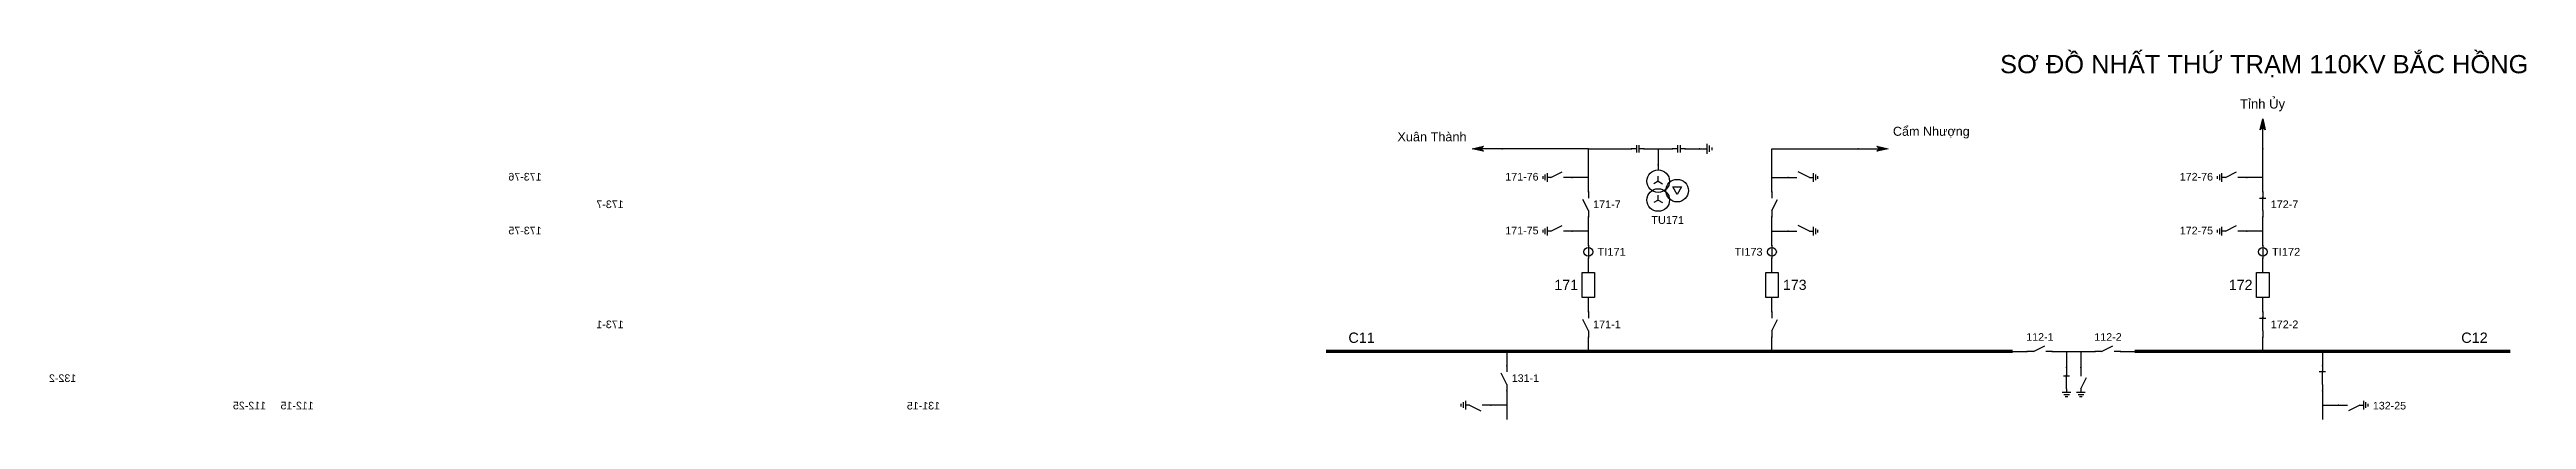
# Model space of a CAD drawing. Header units: millimetres. Extents: x -385 to 411, y 8 to 290.
# Drawn here: x -225.6 to 267.9, y 216.3 to 290 of the extents above; entities that cross this region are included whole.
import ezdxf

# ---------------------------------------------------------------- set-up
doc = ezdxf.new("R2010")
doc.units = ezdxf.units.MM
for name, color, linetype, lineweight in [('BUSBAR_110KV', 1, 'Continuous', 50), ('GROUND', 3, 'Continuous', 25), ('HV_110KV', 1, 'Continuous', 25)]:
    doc.layers.add(name, color=color, linetype=linetype, lineweight=lineweight)
doc.layers.add('SYM_PORTS', color=8, linetype='Continuous', plot=False)
doc.layers.add('TEXT', color=7, linetype='Continuous')
doc.styles.add('SLD_TEXT', font='arial.ttf')

msp = doc.modelspace()

# ---------------------------------------------------------------- texts
at = {"layer": 'TEXT', "attachment_point": 7, "style": 'SLD_TEXT'}
for s, insert, char_height in [('SƠ ĐỒ NHẤT THỨ TRẠM 110KV BẮC HỒNG', (162.99, 284.49), 3.628), ('Tỉnh Ủy', (210.8, 277.7), 1.864), ('Xuân Thành', (42.92, 271.7), 1.81), ('Cẩm Nhượng', (141.64, 272.29), 1.794), ('C11', (33.15, 231.53), 2.06), ('C12', (254.87, 231.53), 2.06)]:
    msp.add_mtext(s, dxfattribs=dict(at, insert=insert, char_height=char_height))

# ---------------------------------------------------------------- blocks, each defined once
blk = doc.blocks.new('SYM_DISCONNECTOR_OPEN')
at = {"lineweight": 25}
for points in [[(0, -1.25), (-1.125, 1)], [(0, 2.5), (0, 1.25)], [(0, -1.25), (0, -2.5)]]:
    blk.add_lwpolyline(points, dxfattribs=at)
at = {"layer": 'SYM_PORTS'}
for p in [(0, 2.5), (0, -2.5)]:
    blk.add_point(p, dxfattribs=at)
blk.add_attdef('DEVICE_CODE', (1, -0.5), '', height=2)
blk = doc.blocks.new('SYM_EARTHING_SWITCH_OPEN')
at = {"lineweight": 25}
for points in [[(0, -1.25), (-1.125, 1)], [(0, 3), (0, 1.25)], [(-0.875, -2), (0.875, -2)], [(-0.5625, -2.4375), (0.5625, -2.4375)], [(-0.25, -2.875), (0.25, -2.875)], [(0, -1.25), (0, -2)]]:
    blk.add_lwpolyline(points, dxfattribs=at)
at = {"layer": 'SYM_PORTS'}
blk.add_point((0, 3), dxfattribs=at)
blk.add_attdef('DEVICE_CODE', (1.875, 0), '', height=2)
blk = doc.blocks.new('SYM_EARTHING_SWITCH_CLOSED')
at = {"lineweight": 25}
for points in [[(-0.625, 1.25), (0.625, 1.25)], [(0, 3), (0, 1.25)], [(0, -1.25), (0, 1.5)], [(-0.875, -2), (0.875, -2)], [(-0.5625, -2.4375), (0.5625, -2.4375)], [(-0.25, -2.875), (0.25, -2.875)], [(0, -1.25), (0, -2)]]:
    blk.add_lwpolyline(points, dxfattribs=at)
at = {"layer": 'SYM_PORTS'}
blk.add_point((0, 3), dxfattribs=at)
blk.add_attdef('DEVICE_CODE', (1.875, 0), '', height=2)
blk = doc.blocks.new('SYM_DISCONNECTOR_CLOSED')
at = {"lineweight": 25}
for points in [[(-0.625, 1.25), (0.625, 1.25)], [(0, 2.5), (0, 1.25)], [(0, -1.25), (0, 1.5)], [(0, -1.25), (0, -2.5)]]:
    blk.add_lwpolyline(points, dxfattribs=at)
at = {"layer": 'SYM_PORTS'}
for p in [(0, 2.5), (0, -2.5)]:
    blk.add_point(p, dxfattribs=at)
blk.add_attdef('DEVICE_CODE', (1.625, -0.5), '', height=2)
blk = doc.blocks.new('SYM_CIRCUIT_BREAKER')
at = {"lineweight": 25}
blk.add_lwpolyline([(-1.25, 2.5), (1.25, 2.5), (1.25, -2.5), (-1.25, -2.5)], close=True, dxfattribs=at)
at = {"layer": 'SYM_PORTS'}
for p in [(0, 2.5), (0, -2.5)]:
    blk.add_point(p, dxfattribs=at)
blk.add_attdef('DEVICE_CODE', (2.25, -0.5), '', height=2)
at = {"flags": 1}
blk.add_attdef('RATING', (2.25, -3.5), '', height=2, dxfattribs=at)
blk = doc.blocks.new('SYM_CURRENT_TRANSFORMER')
at = {"lineweight": 25}
blk.add_lwpolyline([(0, 1.25), (0, -1.25)], dxfattribs=at)
blk.add_circle((0, 0), 0.875, dxfattribs=at)
at = {"layer": 'SYM_PORTS'}
for p in [(0, 1.25), (0, -1.25)]:
    blk.add_point(p, dxfattribs=at)
blk.add_attdef('DEVICE_CODE', (1.875, -1.75), '', height=2)
at = {"flags": 1}
blk.add_attdef('RATIO', (1.875, -4.75), '', height=2, dxfattribs=at)
blk = doc.blocks.new('SYM_COUPLING_CAPACITOR')
at = {"lineweight": 25}
for points in [[(-0.75, 0.25), (0.75, 0.25)], [(0, 1.25), (0, 0.25)], [(-0.75, -0.25), (0.75, -0.25)], [(0, -0.25), (0, -1.25)]]:
    blk.add_lwpolyline(points, dxfattribs=at)
at = {"layer": 'SYM_PORTS'}
for p in [(0, 1.25), (0, -1.25)]:
    blk.add_point(p, dxfattribs=at)
blk.add_attdef('DEVICE_CODE', (1.75, -1.75), '', height=2)
blk = doc.blocks.new('SYM_VOLTAGE_TRANSFORMER')
at = {"lineweight": 25}
for points in [[(0, 1.375), (-0.8625, 0.875)], [(0, 4.625), (0, 3.625)], [(0, 1.375), (0, 2.375)], [(0, 1.375), (0.8625, 0.875)], [(0, -2.375), (-0.8625, -2.875)], [(0, -2.375), (0, -1.375)], [(0, -2.375), (0.8625, -2.875)]]:
    blk.add_lwpolyline(points, dxfattribs=at)
blk.add_lwpolyline([(2.875, 0.25), (4.625, 0.25), (3.75, -1.25)], close=True, dxfattribs=at)
for centre in [(0, 1.375), (3.75, -0.5), (0, -2.375)]:
    blk.add_circle(centre, 2.25, dxfattribs=at)
at = {"layer": 'SYM_PORTS'}
blk.add_point((0, 4.625), dxfattribs=at)
blk.add_attdef('DEVICE_CODE', (7, 1.625), '', height=2)
at = {"flags": 1}
blk.add_attdef('RATIO', (7, -1.375), '', height=2, dxfattribs=at)
blk = doc.blocks.new('SYM_GROUND_SYMBOL')
at = {"lineweight": 25}
for points in [[(0, 1.25), (0, -0.25)], [(-1, -0.25), (1, -0.25)], [(-0.625, -0.75), (0.625, -0.75)], [(-0.25, -1.25), (0.25, -1.25)]]:
    blk.add_lwpolyline(points, dxfattribs=at)
at = {"layer": 'SYM_PORTS'}
blk.add_point((0, 1.25), dxfattribs=at)
blk = doc.blocks.new('SYM_LINE_FEEDER_ARROW')
blk.add_hatch(color=7).paths.add_polyline_path([(0, -3), (-0.5, -0.75), (0, -1.25), (0.5, -0.75)])
at = {"lineweight": 25}
blk.add_lwpolyline([(0, 3), (0, -1.25)], dxfattribs=at)
blk.add_lwpolyline([(0, -3), (-0.5, -0.75), (0, -1.25), (0.5, -0.75)], close=True, dxfattribs=at)
at = {"layer": 'SYM_PORTS'}
blk.add_point((0, 3), dxfattribs=at)
blk.add_attdef('LINE_NAME', (1.5, 0), '', height=2)

# ---------------------------------------------------------------- linework, layer by layer
at = {"layer": 'BUSBAR_110KV', "const_width": 0.671}
for points in [[(28.66, 229.87), (165.52, 229.87)], [(189.81, 229.87), (264.65, 229.87)]]:
    msp.add_lwpolyline(points, dxfattribs=at)
at = {"layer": 'GROUND'}
msp.add_lwpolyline([(100.25, 270.24), (103.11, 270.24)], dxfattribs=at)
at = {"layer": 'HV_110KV'}
for points in [[(80.96, 270.24), (63.81, 270.24)], [(80.96, 264.52), (80.96, 270.24)], [(80.96, 270.24), (89.53, 270.24)], [(92.03, 270.24), (94.89, 270.24)], [(94.89, 270.24), (94.89, 267.03)], [(94.89, 270.24), (97.75, 270.24)], [(117.54, 264.52), (117.54, 270.24), (134.69, 270.24)], [(215.33, 264.52), (215.33, 270.24)], [(80.96, 264.52), (77.75, 264.52)], [(80.96, 261.66), (80.96, 264.52)], [(117.54, 261.66), (117.54, 264.52)], [(117.54, 264.52), (120.75, 264.52)], [(215.33, 264.52), (212.12, 264.52)], [(215.33, 261.66), (215.33, 264.52)], [(80.96, 253.81), (80.96, 256.66)], [(117.54, 253.81), (117.54, 256.66)], [(215.33, 253.81), (215.33, 256.66)], [(80.96, 253.81), (77.75, 253.81)], [(80.96, 250.95), (80.96, 253.81)], [(117.54, 250.95), (117.54, 253.81)], [(117.54, 253.81), (120.75, 253.81)], [(215.33, 253.81), (212.12, 253.81)], [(215.33, 250.95), (215.33, 253.81)], [(80.96, 245.59), (80.96, 248.45)], [(117.54, 245.59), (117.54, 248.45)], [(215.33, 245.59), (215.33, 248.45)], [(80.96, 237.73), (80.96, 240.59)], [(117.54, 237.73), (117.54, 240.59)], [(215.33, 237.73), (215.33, 240.59)], [(80.96, 229.87), (80.96, 232.73)], [(117.54, 229.87), (117.54, 232.73)], [(215.33, 229.87), (215.33, 232.73)], [(64.74, 229.87), (64.74, 227.01)], [(165.52, 229.87), (168.38, 229.87)], [(173.38, 229.87), (176.23, 229.87)], [(176.23, 229.87), (176.23, 226.66)], [(176.23, 229.87), (179.09, 229.87)], [(179.09, 229.87), (179.09, 226.66)], [(179.09, 229.87), (181.95, 229.87)], [(186.95, 229.87), (189.81, 229.87)], [(227.22, 229.87), (227.22, 227.01)], [(64.74, 219.16), (61.53, 219.16)], [(64.74, 222.01), (64.74, 219.16)], [(64.74, 219.16), (64.74, 216.3)], [(227.22, 222.01), (227.22, 219.16)], [(227.22, 219.16), (230.43, 219.16)], [(227.22, 219.16), (227.22, 216.3)]]:
    msp.add_lwpolyline(points, dxfattribs=at)

# ---------------------------------------------------------------- block references
at = {"layer": 'GROUND'}
for name, p, rotation in [('SYM_COUPLING_CAPACITOR', (99, 270.24), 270), ('SYM_GROUND_SYMBOL', (104.36, 270.24), 90)]:
    msp.add_blockref(name, p, dxfattribs=dict(at, rotation=rotation))
at = {"layer": 'HV_110KV'}
for name, p, rotation in [('SYM_LINE_FEEDER_ARROW', (215.33, 273.24), 180), ('SYM_LINE_FEEDER_ARROW', (60.81, 270.24), 270), ('SYM_COUPLING_CAPACITOR', (90.78, 270.24), 270), ('SYM_LINE_FEEDER_ARROW', (137.69, 270.24), 90)]:
    msp.add_blockref(name, p, dxfattribs=dict(at, rotation=rotation))
ref = msp.add_blockref('SYM_VOLTAGE_TRANSFORMER', (94.89, 262.4), dxfattribs=at)
ref.add_attrib('DEVICE_CODE', 'TU171', (93.51, 255.26), dxfattribs={"layer": 'TEXT', "height": 1.553, "style": 'SLD_TEXT'})
ref = msp.add_blockref('SYM_EARTHING_SWITCH_OPEN', (123.75, 264.52), dxfattribs=dict(at, xscale=-1, rotation=90))
ref.add_attrib('DEVICE_CODE', '173-76', (127.58, 263.91), dxfattribs={"layer": 'TEXT', "extrusion": (0, 0, -1), "height": 1.524, "style": 'SLD_TEXT'})
ref = msp.add_blockref('SYM_DISCONNECTOR_OPEN', (117.54, 259.16), dxfattribs=dict(at, xscale=-1))
ref.add_attrib('DEVICE_CODE', '173-7', (111.23, 258.42), dxfattribs={"layer": 'TEXT', "extrusion": (0, 0, -1), "height": 1.526, "style": 'SLD_TEXT'})
ref = msp.add_blockref('SYM_EARTHING_SWITCH_OPEN', (74.75, 264.52), dxfattribs=dict(at, rotation=270))
ref.add_attrib('DEVICE_CODE', '171-76', (64.41, 263.91), dxfattribs={"layer": 'TEXT', "height": 1.524, "style": 'SLD_TEXT'})
ref = msp.add_blockref('SYM_DISCONNECTOR_OPEN', (80.96, 259.16), dxfattribs=at)
ref.add_attrib('DEVICE_CODE', '171-7', (81.91, 258.41), dxfattribs={"layer": 'TEXT', "height": 1.539, "style": 'SLD_TEXT'})
ref = msp.add_blockref('SYM_EARTHING_SWITCH_OPEN', (209.12, 264.52), dxfattribs=dict(at, rotation=270))
ref.add_attrib('DEVICE_CODE', '172-76', (198.79, 263.91), dxfattribs={"layer": 'TEXT', "height": 1.524, "style": 'SLD_TEXT'})
ref = msp.add_blockref('SYM_DISCONNECTOR_CLOSED', (215.33, 259.16), dxfattribs=at)
ref.add_attrib('DEVICE_CODE', '172-7', (216.91, 258.41), dxfattribs={"layer": 'TEXT', "height": 1.539, "style": 'SLD_TEXT'})
ref = msp.add_blockref('SYM_EARTHING_SWITCH_OPEN', (123.75, 253.81), dxfattribs=dict(at, xscale=-1, rotation=90))
ref.add_attrib('DEVICE_CODE', '173-75', (127.58, 253.19), dxfattribs={"layer": 'TEXT', "extrusion": (0, 0, -1), "height": 1.524, "style": 'SLD_TEXT'})
ref = msp.add_blockref('SYM_EARTHING_SWITCH_OPEN', (74.75, 253.81), dxfattribs=dict(at, rotation=270))
ref.add_attrib('DEVICE_CODE', '171-75', (64.41, 253.19), dxfattribs={"layer": 'TEXT', "height": 1.524, "style": 'SLD_TEXT'})
ref = msp.add_blockref('SYM_EARTHING_SWITCH_OPEN', (209.12, 253.81), dxfattribs=dict(at, rotation=270))
ref.add_attrib('DEVICE_CODE', '172-75', (198.79, 253.19), dxfattribs={"layer": 'TEXT', "height": 1.524, "style": 'SLD_TEXT'})
ref = msp.add_blockref('SYM_CURRENT_TRANSFORMER', (80.96, 249.7), dxfattribs=at)
ref.add_attrib('DEVICE_CODE', 'TI171', (82.79, 248.91), dxfattribs={"layer": 'TEXT', "height": 1.575, "style": 'SLD_TEXT'})
ref = msp.add_blockref('SYM_CURRENT_TRANSFORMER', (117.54, 249.7), dxfattribs=at)
ref.add_attrib('DEVICE_CODE', 'TI173', (110.1, 248.92), dxfattribs={"layer": 'TEXT', "height": 1.562, "style": 'SLD_TEXT'})
ref = msp.add_blockref('SYM_CURRENT_TRANSFORMER', (215.33, 249.7), dxfattribs=at)
ref.add_attrib('DEVICE_CODE', 'TI172', (217.16, 248.91), dxfattribs={"layer": 'TEXT', "height": 1.575, "style": 'SLD_TEXT'})
ref = msp.add_blockref('SYM_CIRCUIT_BREAKER', (80.96, 243.09), dxfattribs=at)
ref.add_attrib('DEVICE_CODE', '171', (74.18, 242.1), dxfattribs={"layer": 'TEXT', "height": 2.032, "style": 'SLD_TEXT'})
ref = msp.add_blockref('SYM_CIRCUIT_BREAKER', (117.54, 243.09), dxfattribs=at)
ref.add_attrib('DEVICE_CODE', '173', (119.74, 242.12), dxfattribs={"layer": 'TEXT', "height": 2.014, "style": 'SLD_TEXT'})
ref = msp.add_blockref('SYM_CIRCUIT_BREAKER', (215.33, 243.09), dxfattribs=at)
ref.add_attrib('DEVICE_CODE', '172', (208.55, 242.1), dxfattribs={"layer": 'TEXT', "height": 2.032, "style": 'SLD_TEXT'})
ref = msp.add_blockref('SYM_DISCONNECTOR_OPEN', (117.54, 235.23), dxfattribs=dict(at, xscale=-1))
ref.add_attrib('DEVICE_CODE', '173-1', (111.23, 234.49), dxfattribs={"layer": 'TEXT', "extrusion": (0, 0, -1), "height": 1.526, "style": 'SLD_TEXT'})
ref = msp.add_blockref('SYM_DISCONNECTOR_OPEN', (80.96, 235.23), dxfattribs=at)
ref.add_attrib('DEVICE_CODE', '171-1', (81.91, 234.48), dxfattribs={"layer": 'TEXT', "height": 1.539, "style": 'SLD_TEXT'})
ref = msp.add_blockref('SYM_DISCONNECTOR_CLOSED', (215.33, 235.23), dxfattribs=at)
ref.add_attrib('DEVICE_CODE', '172-2', (216.91, 234.48), dxfattribs={"layer": 'TEXT', "height": 1.539, "style": 'SLD_TEXT'})
ref = msp.add_blockref('SYM_DISCONNECTOR_OPEN', (170.88, 229.87), dxfattribs=dict(at, rotation=270))
ref.add_attrib('DEVICE_CODE', '112-1', (168.2, 231.97), dxfattribs={"layer": 'TEXT', "height": 1.523, "style": 'SLD_TEXT'})
ref = msp.add_blockref('SYM_DISCONNECTOR_OPEN', (184.45, 229.87), dxfattribs=dict(at, rotation=270))
ref.add_attrib('DEVICE_CODE', '112-2', (181.77, 231.97), dxfattribs={"layer": 'TEXT', "height": 1.523, "style": 'SLD_TEXT'})
ref = msp.add_blockref('SYM_DISCONNECTOR_CLOSED', (227.22, 224.51), dxfattribs=dict(at, xscale=-1))
ref.add_attrib('DEVICE_CODE', '132-2', (220.29, 223.77), dxfattribs={"layer": 'TEXT', "extrusion": (0, 0, -1), "height": 1.523, "style": 'SLD_TEXT'})
ref = msp.add_blockref('SYM_DISCONNECTOR_OPEN', (64.74, 224.51), dxfattribs=at)
ref.add_attrib('DEVICE_CODE', '131-1', (65.7, 223.77), dxfattribs={"layer": 'TEXT', "height": 1.523, "style": 'SLD_TEXT'})
ref = msp.add_blockref('SYM_EARTHING_SWITCH_OPEN', (179.09, 223.66), dxfattribs=dict(at, xscale=-1))
ref.add_attrib('DEVICE_CODE', '112-25', (182.47, 218.31), dxfattribs={"layer": 'TEXT', "extrusion": (0, 0, -1), "height": 1.521, "style": 'SLD_TEXT'})
ref = msp.add_blockref('SYM_EARTHING_SWITCH_CLOSED', (176.23, 223.66), dxfattribs=dict(at, xscale=-1))
ref.add_attrib('DEVICE_CODE', '112-15', (172.98, 218.31), dxfattribs={"layer": 'TEXT', "extrusion": (0, 0, -1), "height": 1.521, "style": 'SLD_TEXT'})
ref = msp.add_blockref('SYM_EARTHING_SWITCH_OPEN', (58.53, 219.16), dxfattribs=dict(at, xscale=-1, rotation=270))
ref.add_attrib('DEVICE_CODE', '131-15', (48.2, 218.29), dxfattribs={"layer": 'TEXT', "extrusion": (0, 0, -1), "height": 1.521, "style": 'SLD_TEXT'})
ref = msp.add_blockref('SYM_EARTHING_SWITCH_OPEN', (233.43, 219.16), dxfattribs=dict(at, rotation=90))
ref.add_attrib('DEVICE_CODE', '132-25', (237.26, 218.29), dxfattribs={"layer": 'TEXT', "height": 1.521, "style": 'SLD_TEXT'})

msp.set_redraw_order([(e.dxf.handle, doc.entitydb.next_handle()) for e in msp.query("TEXT MTEXT ATTDEF DIMENSION ARC_DIMENSION")])  # texts and dimensions are drawn at this point

doc.saveas('drawing.dxf')
